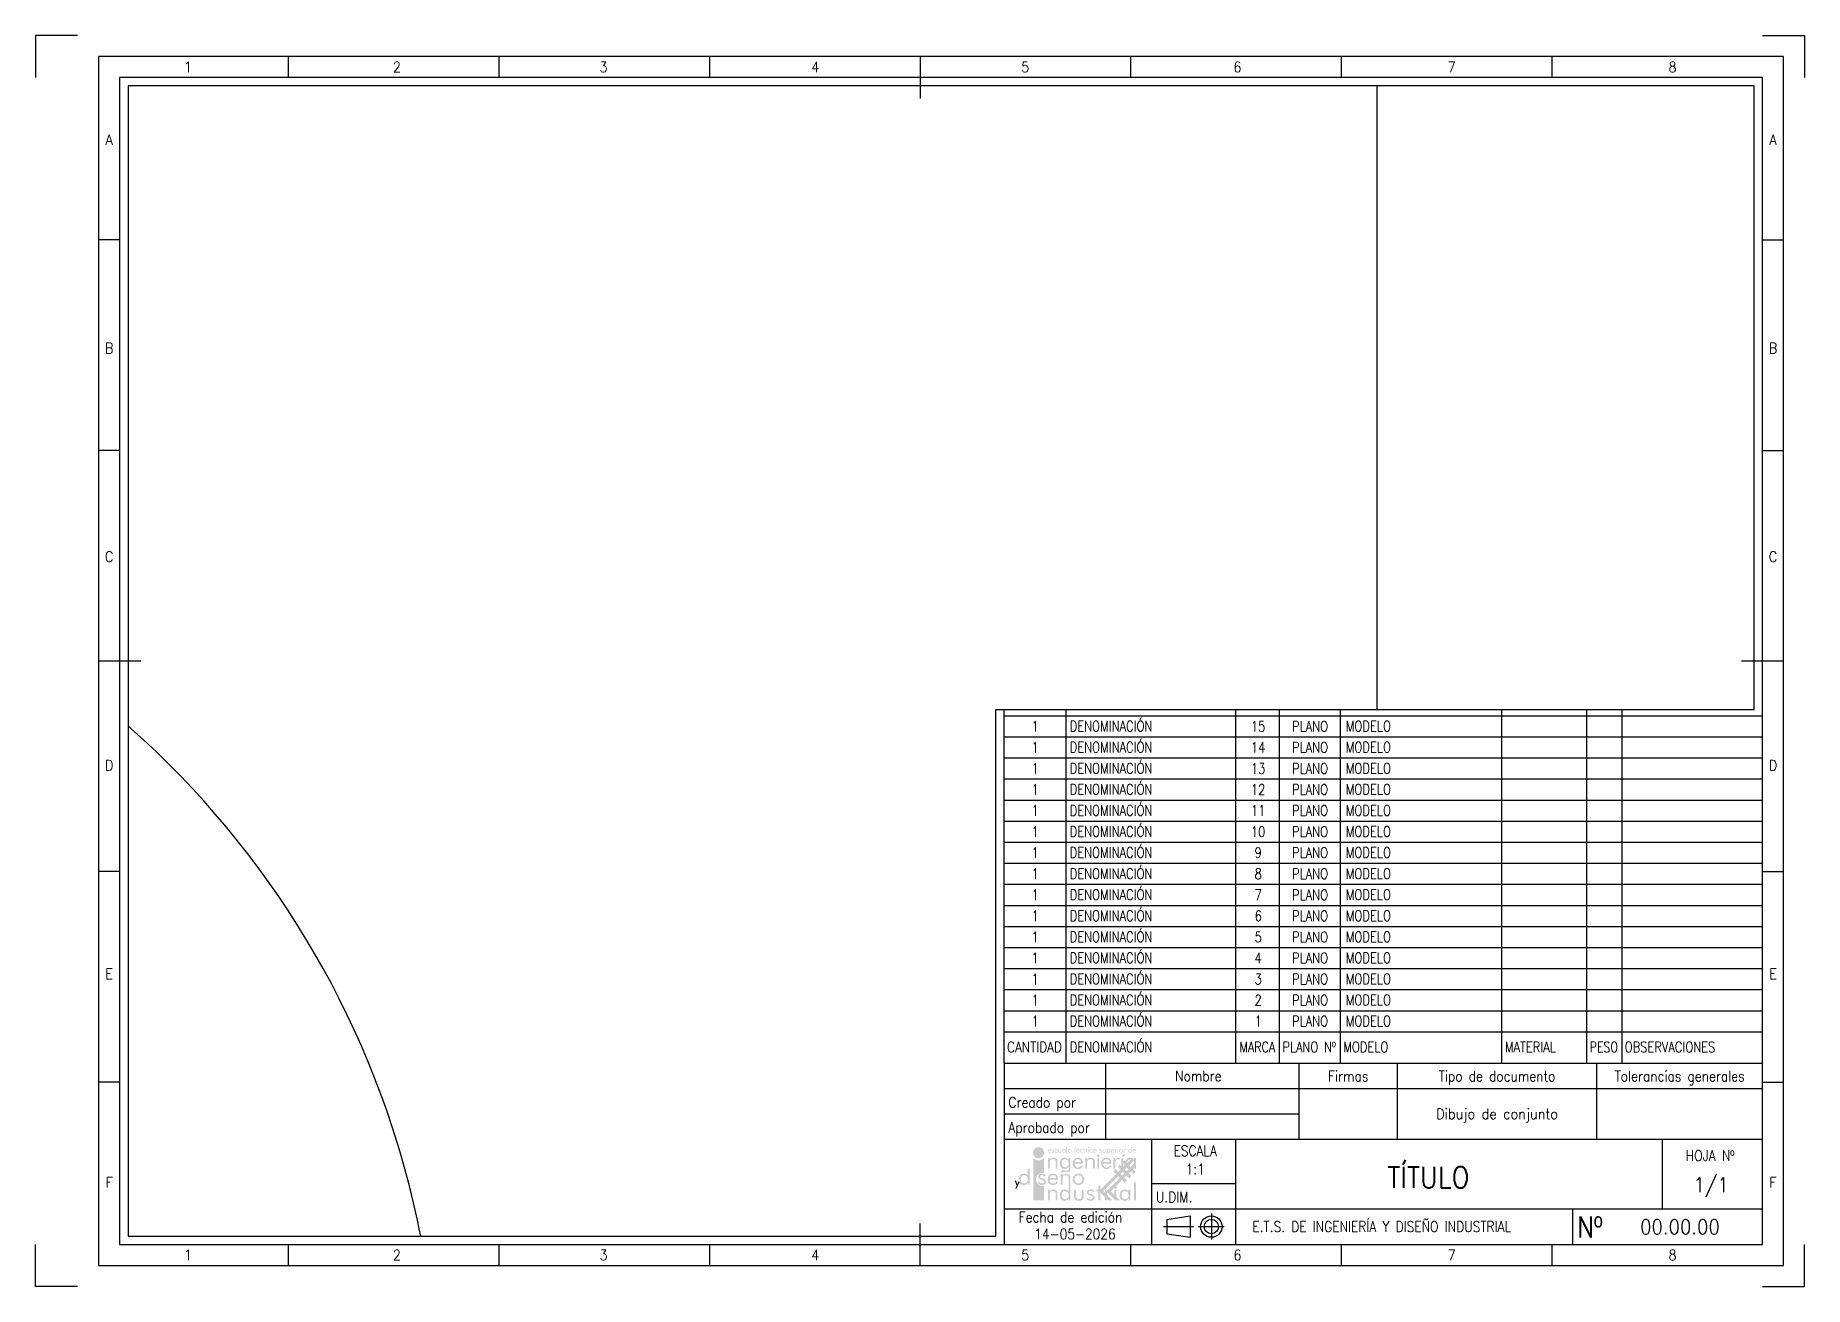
# Paper-space layout 'Lista de piezas A3' of a CAD drawing. Header units: millimetres. Extents: x 0 to 420, y 0 to 297.
# The model-space entities are those that its viewports show. They can reach past a viewport. Long polylines and large blocks are cut down to what shows.
import ezdxf
from ezdxf.enums import TextEntityAlignment as Align

# ---------------------------------------------------------------- set-up
doc = ezdxf.new("R2010")
doc.units = ezdxf.units.MM
doc.header["$LTSCALE"] = 0.4
doc.linetypes.add('CENTRO2', pattern=[28.575, 19.05, -3.175, 3.175, -3.175])
for name, color, linetype in [('01 Cajetín fino 0.18', 5, 'Continuous'), ('01 Cajetín grueso 0.35', 7, 'Continuous'), ('01 Cajetín medio 0.25', 5, 'Continuous'), ('01 Contornos vistos 0.35', 150, 'Continuous'), ('01 Despiece fino 0.18', 5, 'Continuous'), ('01 Despiece grueso 0.35', 7, 'Continuous'), ('01 Marco fino 0.18', 5, 'Continuous'), ('01 Marco grueso 0.35', 7, 'Continuous'), ('Cajetín logo', 7, 'Continuous'), ('Maquina', 82, 'Continuous')]:
    doc.layers.add(name, color=color, linetype=linetype)
doc.layers.add('Marco corte', color=5, linetype='Continuous', plot=False)
doc.layers.add('Ventanas gráficas', color=40, linetype='Continuous', plot=False)
doc.styles.add('UNE00', font='romans.shx', dxfattribs={"width": 0.9})
doc.styles.add('UNE25', font='romans.shx', dxfattribs={"width": 0.9, "height": 2.5})
doc.styles.add('UNE35', font='romans.shx', dxfattribs={"width": 0.9, "height": 3.5})
doc.styles.add('UNE50', font='romans.shx', dxfattribs={"width": 0.9, "height": 5})

psp = doc.layouts.new('Lista de piezas A3')

# ---------------------------------------------------------------- texts
at = {"layer": '01 Cajetín fino 0.18', "style": 'UNE25', "width": 0.85}
for s, p in [('Nombre', (276.07, 50)), ('Firmas', (311.66, 50)), ('Tipo de documento', (347, 49.58)), ('Tolerancias generales', (390.33, 49.58))]:
    psp.add_text(s, height=2.5, dxfattribs=at).set_placement(p, align=Align.MIDDLE)
for s, p in [('Creado por', (231, 42.5)), ('Aprobado por', (231, 36.5)), ('U.DIM.', (266, 20)), ('Fecha de edición', (233.43, 15.23)), ('E.T.S. DE INGENIERÍA Y DISEÑO INDUSTRIAL', (288.92, 13))]:
    psp.add_text(s, height=2.5, dxfattribs=at).set_placement(p)
for s, p in [('ESCALA', (275.33, 30.97)), ('HOJA Nº', (397.57, 29.85)), ('1:1', (275.33, 26.64)), ('14-05-2026', (246.79, 11.23))]:
    psp.add_text(s, height=2.5, dxfattribs=at).set_placement(p, align=Align.CENTER)
at = {"layer": '01 Cajetín grueso 0.35', "style": 'UNE50', "width": 0.9}
psp.add_text('TÍTULO', height=5, dxfattribs=at).set_placement((330.7, 26.75), align=Align.MIDDLE)
at = {"layer": '01 Cajetín grueso 0.35', "style": 'UNE50', "width": 0.85}
psp.add_text('Nº', height=5, dxfattribs=at).set_placement((365.99, 11.66))
at = {"layer": '01 Cajetín medio 0.25', "style": 'UNE35', "width": 0.9}
psp.add_text('1/1', height=3.5, dxfattribs=at).set_placement((397.8, 22.43), align=Align.CENTER)
psp.add_text('00.00.00', height=3.5, dxfattribs=at).set_placement((390.41, 14.18), align=Align.MIDDLE)
at = {"layer": '01 Despiece fino 0.18', "style": 'UNE00', "width": 0.8}
for s, p in [('DENOMINACIÓN', (245.55, 131.78)), ('MODELO', (311.08, 131.78)), ('DENOMINACIÓN', (245.55, 126.78)), ('MODELO', (311.08, 126.78)), ('DENOMINACIÓN', (245.55, 121.78)), ('MODELO', (311.08, 121.78)), ('DENOMINACIÓN', (245.55, 116.78)), ('MODELO', (311.08, 116.78)), ('DENOMINACIÓN', (245.55, 111.78)), ('MODELO', (311.08, 111.78)), ('DENOMINACIÓN', (245.55, 106.78)), ('MODELO', (311.08, 106.78)), ('DENOMINACIÓN', (245.55, 101.78)), ('MODELO', (311.08, 101.78)), ('DENOMINACIÓN', (245.55, 96.78)), ('MODELO', (311.08, 96.78)), ('DENOMINACIÓN', (245.55, 91.78)), ('MODELO', (311.08, 91.78)), ('DENOMINACIÓN', (245.55, 86.78)), ('MODELO', (311.08, 86.78)), ('DENOMINACIÓN', (245.55, 81.78)), ('MODELO', (311.08, 81.78)), ('DENOMINACIÓN', (245.55, 76.78)), ('MODELO', (311.08, 76.78)), ('DENOMINACIÓN', (245.55, 71.78)), ('MODELO', (311.08, 71.78)), ('DENOMINACIÓN', (245.55, 66.78)), ('MODELO', (311.08, 66.78)), ('DENOMINACIÓN', (245.55, 61.78)), ('MODELO', (311.08, 61.78)), ('DENOMINACIÓN', (245.55, 55.63)), ('MODELO', (310.47, 55.63)), ('MATERIAL', (348.86, 55.63)), ('OBSERVACIONES', (377.28, 55.63))]:
    psp.add_text(s, height=2.5, dxfattribs=at).set_placement(p)
for s, p in [('1', (237.36, 133)), ('15', (290.28, 133)), ('PLANO', (302.59, 133)), ('1', (237.36, 128)), ('14', (290.28, 128)), ('PLANO', (302.59, 128)), ('1', (237.36, 123)), ('13', (290.28, 123)), ('PLANO', (302.59, 123)), ('1', (237.36, 118)), ('12', (290.28, 118)), ('PLANO', (302.59, 118)), ('1', (237.36, 113)), ('11', (290.28, 113)), ('PLANO', (302.59, 113)), ('1', (237.36, 108)), ('10', (290.28, 108)), ('PLANO', (302.59, 108)), ('1', (237.36, 103)), ('9', (290.28, 103)), ('PLANO', (302.59, 103)), ('1', (237.36, 98)), ('8', (290.28, 98)), ('PLANO', (302.59, 98)), ('1', (237.36, 93)), ('7', (290.28, 93)), ('PLANO', (302.59, 93)), ('1', (237.36, 88)), ('6', (290.28, 88)), ('PLANO', (302.59, 88)), ('1', (237.36, 83)), ('5', (290.28, 83)), ('PLANO', (302.59, 83)), ('1', (237.36, 78)), ('4', (290.28, 78)), ('PLANO', (302.59, 78)), ('1', (237.36, 73)), ('3', (290.28, 73)), ('PLANO', (302.59, 73)), ('1', (237.36, 68)), ('2', (290.28, 68)), ('PLANO', (302.59, 68)), ('1', (237.36, 63)), ('1', (290.28, 63)), ('PLANO', (302.59, 63))]:
    psp.add_text(s, height=2.5, dxfattribs=at).set_placement(p, align=Align.MIDDLE)
at = {"layer": '01 Despiece fino 0.18', "style": 'UNE00'}
for s, width, p, p2 in [('CANTIDAD', 0.769384, (230.67, 55.63), (243.68, 55.63)), ('MARCA', 0.706218, (285.85, 55.63), (294.34, 55.63)), ('PLANO Nº', 0.698283, (296.07, 55.63), (308.71, 55.63)), ('PESO', 0.708104, (369.01, 55.63), (375.67, 55.63))]:
    psp.add_text(s, height=2.5, dxfattribs=dict(at, width=width)).set_placement(p, p2, align=Align.FIT)
at = {"layer": '01 Marco fino 0.18', "style": 'UNE25', "width": 0.9}
for s, p in [('1', (36.25, 289.5)), ('2', (85.81, 289.5)), ('3', (134.88, 289.5)), ('4', (185.14, 289.5)), ('5', (234.98, 289.5)), ('6', (285.36, 289.5)), ('7', (336.23, 289.5)), ('8', (388.65, 289.5)), ('A', (17.5, 272.25)), ('A', (412.5, 272.25)), ('B', (17.5, 222.75)), ('B', (412.5, 222.75)), ('C', (17.5, 173.25)), ('C', (412.5, 173.25)), ('D', (17.5, 123.75)), ('D', (412.5, 123.75)), ('E', (17.5, 74.25)), ('E', (412.5, 74.25)), ('F', (17.5, 24.75)), ('F', (412.5, 24.75)), ('1', (36.25, 7.5)), ('2', (85.81, 7.5)), ('3', (134.88, 7.5)), ('4', (185.14, 7.5)), ('5', (234.98, 7.5)), ('6', (285.36, 7.5)), ('7', (336.23, 7.5)), ('8', (388.65, 7.5))]:
    psp.add_text(s, height=2.5, dxfattribs=at).set_placement(p, align=Align.MIDDLE)

msp = doc.modelspace()

# ---------------------------------------------------------------- blocks, each defined once
blk = doc.blocks.new('*U2', base_point=(361.49, 251.32))
at = {"linetype": 'Continuous'}
h = blk.add_hatch(color=240, dxfattribs=at)
h.dxf.hatch_style = 1
h.paths.add_polyline_path([(339.66, 262.25), (339.72, 262.51), (339.72, 262.65), (339.72, 262.78), (339.66, 263.04), (339.56, 263.28), (339.42, 263.48), (339.24, 263.66), (339.03, 263.81), (338.8, 263.91), (338.54, 263.96), (338.4, 263.96), (338.27, 263.96), (338.01, 263.91), (337.78, 263.81), (337.57, 263.66), (337.39, 263.48), (337.24, 263.28), (337.14, 263.04), (337.09, 262.78), (337.09, 262.65), (337.09, 262.51), (337.14, 262.25), (337.24, 262.02), (337.39, 261.81), (337.57, 261.63), (337.78, 261.49), (338.01, 261.39), (338.27, 261.33), (338.4, 261.33), (338.54, 261.33), (338.8, 261.39), (339.03, 261.49), (339.24, 261.63), (339.42, 261.81), (339.56, 262.02)])
h.paths.add_polyline_path([(339.67, 261.38), (339.61, 261.33), (339.48, 261.22), (339.33, 261.12), (339.18, 261.04), (339.02, 260.97), (338.85, 260.92), (338.68, 260.88), (338.49, 260.86), (338.4, 260.86), (338.31, 260.86), (338.13, 260.88), (337.96, 260.92), (337.79, 260.97), (337.63, 261.04), (337.47, 261.12), (337.33, 261.22), (337.2, 261.33), (337.14, 261.39), (337.14, 251.33), (339.67, 251.33), (339.67, 254.82), (339.29, 254.82), (339.21, 254.82), (339.06, 254.83), (338.84, 254.88), (338.57, 254.99), (338.33, 255.16), (338.12, 255.36), (337.96, 255.6), (337.85, 255.87), (337.8, 256.09), (337.78, 256.24), (337.78, 256.32), (337.78, 256.4), (337.8, 256.55), (337.85, 256.77), (337.96, 257.04), (338.12, 257.28), (338.33, 257.48), (338.57, 257.64), (338.84, 257.76), (339.06, 257.81), (339.21, 257.82), (339.29, 257.82), (339.67, 257.82)])
h = blk.add_hatch(color=253, dxfattribs=at)
h.dxf.hatch_style = 1
h.paths.add_polyline_path([(357.34, 263.91), (357.33, 263.95), (357.31, 263.96), (357.29, 263.98), (357.26, 263.99), (357.24, 263.99), (357.22, 263.99), (357.18, 263.98), (357.16, 263.97), (357.15, 263.95), (357.14, 263.91), (357.13, 263.89), (357.14, 263.87), (357.15, 263.83), (357.16, 263.82), (357.18, 263.8), (357.22, 263.79), (357.24, 263.79), (357.26, 263.79), (357.3, 263.8), (357.31, 263.82), (357.33, 263.83), (357.34, 263.87), (357.34, 263.89)])
h.paths.add_polyline_path([(341.37, 263.18), (341.34, 263.3), (341.3, 263.37), (341.27, 263.4), (341.24, 263.43), (341.18, 263.47), (341.1, 263.5), (341.02, 263.52), (340.97, 263.52), (340.93, 263.52), (340.85, 263.5), (340.77, 263.47), (340.7, 263.43), (340.68, 263.4), (340.65, 263.36), (340.6, 263.29), (340.57, 263.21), (340.56, 263.12), (340.56, 263.07), (340.56, 263.02), (340.57, 262.93), (340.6, 262.85), (340.65, 262.78), (340.68, 262.74), (340.71, 262.71), (340.78, 262.67), (340.85, 262.64), (340.94, 262.62), (340.98, 262.62), (341.05, 262.62), (341.16, 262.65), (341.21, 262.68), (341.26, 262.71), (341.34, 262.79), (341.37, 262.85), (341.26, 262.92), (341.24, 262.88), (341.18, 262.81), (341.14, 262.78), (341.11, 262.76), (341.03, 262.74), (340.99, 262.74), (340.93, 262.74), (340.83, 262.78), (340.79, 262.82), (340.76, 262.86), (340.72, 262.97), (340.71, 263.04), (340.71, 263.05), (341.38, 263.05), (341.38, 263.08)])
h.paths.add_polyline_path([(341.22, 263.17), (340.71, 263.17), (340.72, 263.21), (340.76, 263.3), (340.8, 263.33), (340.83, 263.36), (340.92, 263.39), (340.97, 263.4), (341.03, 263.39), (341.11, 263.36), (341.15, 263.33), (341.18, 263.3), (341.22, 263.22)], flags=16)
h.paths.add_polyline_path([(341.73, 263.17), (341.67, 263.22), (341.64, 263.26), (341.64, 263.28), (341.64, 263.3), (341.66, 263.35), (341.68, 263.36), (341.7, 263.38), (341.75, 263.4), (341.79, 263.4), (341.82, 263.4), (341.88, 263.38), (341.9, 263.37), (341.92, 263.35), (341.96, 263.31), (341.98, 263.28), (342.09, 263.35), (342.07, 263.39), (342.02, 263.45), (341.98, 263.47), (341.94, 263.49), (341.85, 263.52), (341.79, 263.52), (341.73, 263.52), (341.62, 263.48), (341.58, 263.45), (341.54, 263.41), (341.5, 263.32), (341.5, 263.27), (341.5, 263.23), (341.54, 263.16), (341.62, 263.09), (341.73, 263.03), (341.8, 263), (341.83, 263), (341.89, 262.97), (341.93, 262.94), (341.94, 262.93), (341.96, 262.89), (341.96, 262.87), (341.96, 262.84), (341.94, 262.8), (341.92, 262.78), (341.89, 262.76), (341.84, 262.74), (341.8, 262.74), (341.77, 262.74), (341.7, 262.76), (341.68, 262.78), (341.65, 262.8), (341.61, 262.84), (341.59, 262.88), (341.47, 262.79), (341.49, 262.75), (341.56, 262.68), (341.6, 262.66), (341.64, 262.64), (341.74, 262.62), (341.8, 262.62), (341.86, 262.62), (341.97, 262.66), (342.02, 262.69), (342.06, 262.73), (342.1, 262.82), (342.1, 262.88), (342.1, 262.93), (342.07, 263), (342.05, 263.03), (342.02, 263.06), (341.92, 263.11), (341.86, 263.13), (341.84, 263.14), (341.81, 263.15)])
h.paths.add_polyline_path([(342.37, 263.13), (342.41, 263.25), (342.45, 263.29), (342.49, 263.33), (342.61, 263.38), (342.67, 263.38), (342.73, 263.38), (342.79, 263.36), (342.85, 263.34), (342.91, 263.31), (342.91, 263.46), (342.85, 263.49), (342.78, 263.5), (342.71, 263.52), (342.65, 263.52), (342.6, 263.52), (342.51, 263.5), (342.43, 263.47), (342.36, 263.42), (342.33, 263.39), (342.3, 263.36), (342.26, 263.29), (342.23, 263.2), (342.21, 263.11), (342.21, 263.06), (342.21, 263.01), (342.23, 262.92), (342.26, 262.84), (342.3, 262.77), (342.33, 262.74), (342.36, 262.71), (342.43, 262.67), (342.51, 262.63), (342.59, 262.62), (342.64, 262.62), (342.72, 262.62), (342.79, 262.63), (342.86, 262.66), (342.92, 262.68), (342.92, 262.85), (342.85, 262.81), (342.79, 262.78), (342.73, 262.76), (342.66, 262.76), (342.6, 262.76), (342.49, 262.8), (342.45, 262.84), (342.41, 262.89), (342.37, 263), (342.36, 263.06)])
h.paths.add_polyline_path([(343.22, 263.49), (343.06, 263.49), (343.06, 263), (343.07, 262.91), (343.1, 262.8), (343.14, 262.74), (343.16, 262.71), (343.19, 262.69), (343.25, 262.66), (343.36, 262.62), (343.44, 262.62), (343.54, 262.62), (343.65, 262.66), (343.71, 262.69), (343.73, 262.71), (343.75, 262.74), (343.79, 262.8), (343.82, 262.91), (343.83, 263), (343.83, 263.49), (343.68, 263.49), (343.68, 263.08), (343.68, 262.99), (343.65, 262.86), (343.63, 262.82), (343.6, 262.79), (343.51, 262.76), (343.45, 262.75), (343.39, 262.76), (343.3, 262.79), (343.27, 262.82), (343.24, 262.87), (343.22, 262.99), (343.22, 263.08)])
h.paths.add_polyline_path([(344.81, 263.08), (344.81, 263.18), (344.77, 263.3), (344.73, 263.37), (344.7, 263.4), (344.68, 263.43), (344.61, 263.47), (344.54, 263.5), (344.46, 263.52), (344.41, 263.52), (344.36, 263.52), (344.28, 263.5), (344.21, 263.47), (344.14, 263.43), (344.11, 263.4), (344.08, 263.36), (344.04, 263.29), (344.01, 263.21), (343.99, 263.12), (343.99, 263.07), (343.99, 263.02), (344.01, 262.93), (344.04, 262.85), (344.08, 262.78), (344.11, 262.74), (344.14, 262.71), (344.21, 262.67), (344.29, 262.64), (344.37, 262.62), (344.42, 262.62), (344.48, 262.62), (344.6, 262.65), (344.64, 262.68), (344.69, 262.71), (344.77, 262.79), (344.81, 262.85), (344.7, 262.92), (344.67, 262.88), (344.61, 262.81), (344.58, 262.78), (344.54, 262.76), (344.47, 262.74), (344.43, 262.74), (344.37, 262.74), (344.27, 262.78), (344.23, 262.82), (344.19, 262.86), (344.15, 262.97), (344.15, 263.04), (344.15, 263.05), (344.81, 263.05)])
h.paths.add_polyline_path([(344.15, 263.17), (344.16, 263.21), (344.2, 263.3), (344.23, 263.33), (344.27, 263.36), (344.36, 263.39), (344.4, 263.4), (344.46, 263.39), (344.55, 263.36), (344.59, 263.33), (344.62, 263.3), (344.65, 263.22), (344.66, 263.17)], flags=16)
h.paths.add_polyline_path([(345.14, 264.07), (345, 264.07), (345, 262.65), (345.14, 262.65)])
h.paths.add_polyline_path([(346.18, 263.49), (346.04, 263.49), (346.04, 263.33), (346.02, 263.38), (345.95, 263.45), (345.92, 263.47), (345.88, 263.49), (345.79, 263.52), (345.73, 263.52), (345.69, 263.52), (345.61, 263.5), (345.54, 263.47), (345.48, 263.43), (345.45, 263.4), (345.42, 263.36), (345.38, 263.29), (345.35, 263.17), (345.34, 263.07), (345.35, 262.97), (345.38, 262.84), (345.42, 262.77), (345.45, 262.74), (345.48, 262.71), (345.54, 262.67), (345.62, 262.63), (345.7, 262.62), (345.74, 262.62), (345.79, 262.62), (345.88, 262.64), (345.92, 262.67), (345.95, 262.69), (346.02, 262.76), (346.05, 262.81), (346.05, 262.65), (346.18, 262.65)])
h.paths.add_polyline_path([(345.5, 263), (345.49, 263.07), (345.5, 263.14), (345.53, 263.25), (345.56, 263.3), (345.6, 263.33), (345.7, 263.37), (345.77, 263.38), (345.82, 263.37), (345.93, 263.33), (345.97, 263.29), (346, 263.24), (346.04, 263.13), (346.05, 263.06), (346.04, 262.99), (346.01, 262.88), (345.97, 262.84), (345.93, 262.8), (345.83, 262.76), (345.77, 262.76), (345.71, 262.76), (345.6, 262.81), (345.56, 262.84), (345.53, 262.89)], flags=16)
h.paths.add_polyline_path([(347.11, 263.37), (347.27, 263.37), (347.27, 263.49), (347.11, 263.49), (347.11, 263.83), (346.97, 263.83), (346.97, 263.49), (346.81, 263.49), (346.81, 263.37), (346.97, 263.37), (346.97, 262.65), (347.11, 262.65)])
h.paths.add_polyline_path([(347.48, 262.97), (347.48, 263.04), (347.48, 263.05), (348.14, 263.05), (348.14, 263.08), (348.13, 263.18), (348.1, 263.3), (348.05, 263.37), (348.03, 263.4), (348, 263.43), (347.94, 263.47), (347.86, 263.5), (347.78, 263.52), (347.74, 263.52), (347.69, 263.52), (347.61, 263.5), (347.53, 263.47), (347.47, 263.43), (347.44, 263.4), (347.41, 263.36), (347.36, 263.29), (347.33, 263.21), (347.32, 263.12), (347.32, 263.07), (347.32, 263.02), (347.34, 262.93), (347.36, 262.85), (347.41, 262.78), (347.44, 262.74), (347.47, 262.71), (347.53, 262.67), (347.61, 262.64), (347.7, 262.62), (347.75, 262.62), (347.81, 262.62), (347.92, 262.65), (347.97, 262.68), (348.02, 262.71), (348.1, 262.79), (348.13, 262.85), (348.02, 262.92), (348, 262.88), (347.94, 262.81), (347.9, 262.78), (347.87, 262.76), (347.79, 262.74), (347.75, 262.74), (347.69, 262.74), (347.59, 262.78), (347.55, 262.82), (347.52, 262.86)])
h.paths.add_polyline_path([(347.48, 263.17), (347.48, 263.21), (347.52, 263.3), (347.56, 263.33), (347.59, 263.36), (347.68, 263.39), (347.73, 263.4), (347.78, 263.39), (347.88, 263.36), (347.91, 263.33), (347.94, 263.3), (347.98, 263.22), (347.98, 263.17)], flags=16)
h.paths.add_polyline_path([(347.96, 263.94), (347.78, 263.94), (347.6, 263.62), (347.7, 263.62)])
h.paths.add_polyline_path([(348.48, 263.29), (348.53, 263.33), (348.64, 263.38), (348.71, 263.38), (348.77, 263.38), (348.83, 263.36), (348.89, 263.34), (348.94, 263.31), (348.94, 263.46), (348.88, 263.49), (348.81, 263.5), (348.75, 263.52), (348.68, 263.52), (348.63, 263.52), (348.55, 263.5), (348.47, 263.47), (348.4, 263.42), (348.37, 263.39), (348.34, 263.36), (348.29, 263.29), (348.26, 263.2), (348.25, 263.11), (348.25, 263.06), (348.25, 263.01), (348.26, 262.92), (348.29, 262.84), (348.33, 262.77), (348.36, 262.74), (348.4, 262.71), (348.46, 262.67), (348.54, 262.63), (348.63, 262.62), (348.67, 262.62), (348.76, 262.62), (348.83, 262.63), (348.9, 262.66), (348.95, 262.68), (348.95, 262.85), (348.89, 262.81), (348.82, 262.78), (348.76, 262.76), (348.7, 262.76), (348.64, 262.76), (348.53, 262.8), (348.48, 262.84), (348.44, 262.89), (348.4, 263), (348.4, 263.06), (348.4, 263.13), (348.44, 263.25)])
h.paths.add_polyline_path([(349.31, 263.31), (349.34, 263.34), (349.4, 263.37), (349.45, 263.39), (349.51, 263.4), (349.57, 263.39), (349.65, 263.36), (349.68, 263.33), (349.7, 263.3), (349.73, 263.2), (349.73, 263.15), (349.73, 262.65), (349.87, 262.65), (349.87, 263.22), (349.87, 263.29), (349.83, 263.4), (349.79, 263.44), (349.75, 263.47), (349.63, 263.51), (349.56, 263.52), (349.51, 263.52), (349.43, 263.5), (349.39, 263.48), (349.35, 263.46), (349.29, 263.4), (349.26, 263.36), (349.26, 263.49), (349.12, 263.49), (349.12, 262.65), (349.26, 262.65), (349.26, 263.08), (349.26, 263.18), (349.27, 263.23), (349.28, 263.27)])
h.paths.add_polyline_path([(350.27, 263.49), (350.13, 263.49), (350.13, 262.65), (350.27, 262.65)])
h.paths.add_polyline_path([(350.3, 263.87), (350.3, 263.89), (350.3, 263.91), (350.29, 263.95), (350.27, 263.96), (350.26, 263.98), (350.22, 263.99), (350.2, 263.99), (350.18, 263.99), (350.14, 263.98), (350.12, 263.97), (350.11, 263.95), (350.1, 263.91), (350.1, 263.89), (350.1, 263.87), (350.11, 263.83), (350.12, 263.82), (350.14, 263.8), (350.18, 263.79), (350.2, 263.79), (350.22, 263.79), (350.26, 263.8), (350.27, 263.82), (350.29, 263.83)])
h.paths.add_polyline_path([(350.71, 263.29), (350.75, 263.33), (350.86, 263.38), (350.93, 263.38), (350.99, 263.38), (351.05, 263.36), (351.11, 263.34), (351.16, 263.31), (351.16, 263.46), (351.1, 263.49), (351.04, 263.5), (350.97, 263.52), (350.9, 263.52), (350.86, 263.52), (350.77, 263.5), (350.69, 263.47), (350.62, 263.42), (350.59, 263.39), (350.56, 263.36), (350.51, 263.29), (350.48, 263.2), (350.47, 263.11), (350.47, 263.06), (350.47, 263.01), (350.48, 262.92), (350.51, 262.84), (350.56, 262.77), (350.59, 262.74), (350.62, 262.71), (350.68, 262.67), (350.76, 262.63), (350.85, 262.62), (350.89, 262.62), (350.98, 262.62), (351.05, 262.63), (351.12, 262.66), (351.18, 262.68), (351.18, 262.85), (351.11, 262.81), (351.05, 262.78), (350.98, 262.76), (350.92, 262.76), (350.86, 262.76), (350.75, 262.8), (350.71, 262.84), (350.67, 262.89), (350.63, 263), (350.62, 263.06), (350.63, 263.13), (350.67, 263.25)])
h.paths.add_polyline_path([(351.89, 263.45), (351.85, 263.47), (351.81, 263.49), (351.72, 263.52), (351.67, 263.52), (351.62, 263.52), (351.54, 263.5), (351.47, 263.47), (351.41, 263.43), (351.38, 263.4), (351.36, 263.36), (351.31, 263.29), (351.28, 263.17), (351.28, 263.07), (351.28, 262.97), (351.32, 262.84), (351.36, 262.77), (351.39, 262.74), (351.41, 262.71), (351.48, 262.67), (351.55, 262.63), (351.63, 262.62), (351.67, 262.62), (351.72, 262.62), (351.81, 262.64), (351.85, 262.67), (351.89, 262.69), (351.95, 262.76), (351.98, 262.81), (351.98, 262.65), (352.12, 262.65), (352.12, 263.49), (351.97, 263.49), (351.97, 263.33), (351.95, 263.38)])
h.paths.add_polyline_path([(351.64, 263.37), (351.7, 263.38), (351.76, 263.37), (351.86, 263.33), (351.9, 263.29), (351.93, 263.24), (351.97, 263.13), (351.98, 263.06), (351.97, 262.99), (351.94, 262.88), (351.91, 262.84), (351.87, 262.8), (351.77, 262.76), (351.7, 262.76), (351.64, 262.76), (351.54, 262.81), (351.5, 262.84), (351.46, 262.89), (351.43, 263), (351.42, 263.07), (351.43, 263.14), (351.46, 263.25), (351.5, 263.3), (351.54, 263.33)], flags=16)
h.paths.add_polyline_path([(353.38, 262.73), (353.42, 262.82), (353.42, 262.88), (353.42, 262.93), (353.39, 263), (353.37, 263.03), (353.34, 263.06), (353.24, 263.11), (353.18, 263.13), (353.16, 263.14), (353.13, 263.15), (353.06, 263.17), (352.99, 263.22), (352.97, 263.26), (352.97, 263.28), (352.97, 263.3), (352.99, 263.35), (353, 263.36), (353.03, 263.38), (353.08, 263.4), (353.11, 263.4), (353.14, 263.4), (353.2, 263.38), (353.22, 263.37), (353.25, 263.35), (353.28, 263.31), (353.3, 263.28), (353.41, 263.35), (353.39, 263.39), (353.34, 263.45), (353.3, 263.47), (353.26, 263.49), (353.17, 263.52), (353.12, 263.52), (353.05, 263.52), (352.95, 263.48), (352.9, 263.45), (352.86, 263.41), (352.83, 263.32), (352.82, 263.27), (352.83, 263.23), (352.86, 263.16), (352.94, 263.09), (353.05, 263.03), (353.12, 263), (353.15, 263), (353.22, 262.97), (353.25, 262.94), (353.26, 262.93), (353.28, 262.89), (353.28, 262.87), (353.28, 262.84), (353.26, 262.8), (353.24, 262.78), (353.22, 262.76), (353.16, 262.74), (353.12, 262.74), (353.09, 262.74), (353.03, 262.76), (353, 262.78), (352.97, 262.8), (352.93, 262.84), (352.91, 262.88), (352.79, 262.79), (352.82, 262.75), (352.88, 262.68), (352.92, 262.66), (352.96, 262.64), (353.06, 262.62), (353.12, 262.62), (353.18, 262.62), (353.29, 262.66), (353.34, 262.69)])
h.paths.add_polyline_path([(354.31, 262.8), (354.34, 262.91), (354.35, 263), (354.35, 263.49), (354.2, 263.49), (354.2, 263.08), (354.2, 262.99), (354.17, 262.86), (354.15, 262.82), (354.12, 262.79), (354.03, 262.76), (353.97, 262.75), (353.91, 262.76), (353.82, 262.79), (353.79, 262.82), (353.76, 262.87), (353.74, 262.99), (353.74, 263.08), (353.74, 263.49), (353.59, 263.49), (353.59, 263), (353.59, 262.91), (353.62, 262.8), (353.66, 262.74), (353.68, 262.71), (353.71, 262.69), (353.77, 262.66), (353.88, 262.62), (353.97, 262.62), (354.05, 262.62), (354.16, 262.66), (354.23, 262.69), (354.25, 262.71), (354.27, 262.74)])
h.paths.add_polyline_path([(354.73, 262.81), (354.75, 262.76), (354.81, 262.69), (354.85, 262.67), (354.89, 262.64), (354.98, 262.62), (355.03, 262.62), (355.08, 262.62), (355.16, 262.63), (355.23, 262.67), (355.29, 262.71), (355.32, 262.74), (355.34, 262.77), (355.39, 262.84), (355.42, 262.97), (355.43, 263.07), (355.42, 263.17), (355.38, 263.29), (355.34, 263.36), (355.32, 263.4), (355.29, 263.43), (355.22, 263.47), (355.15, 263.5), (355.07, 263.52), (355.03, 263.52), (354.98, 263.52), (354.89, 263.49), (354.85, 263.47), (354.81, 263.45), (354.75, 263.37), (354.72, 263.33), (354.72, 263.49), (354.59, 263.49), (354.59, 262.25), (354.73, 262.25)])
h.paths.add_polyline_path([(354.77, 262.89), (354.73, 263), (354.72, 263.07), (354.73, 263.14), (354.77, 263.25), (354.8, 263.3), (354.84, 263.33), (354.94, 263.38), (355, 263.38), (355.07, 263.38), (355.17, 263.33), (355.2, 263.29), (355.24, 263.25), (355.27, 263.13), (355.28, 263.05), (355.27, 262.98), (355.24, 262.88), (355.2, 262.83), (355.17, 262.8), (355.07, 262.76), (355.01, 262.76), (354.94, 262.76), (354.84, 262.81), (354.8, 262.84)], flags=16)
h.paths.add_polyline_path([(356.32, 263.3), (356.28, 263.37), (356.25, 263.4), (356.23, 263.43), (356.16, 263.47), (356.09, 263.5), (356.01, 263.52), (355.96, 263.52), (355.92, 263.52), (355.83, 263.5), (355.76, 263.47), (355.69, 263.43), (355.66, 263.4), (355.63, 263.36), (355.59, 263.29), (355.56, 263.21), (355.55, 263.12), (355.55, 263.07), (355.55, 263.02), (355.56, 262.93), (355.59, 262.85), (355.63, 262.78), (355.66, 262.74), (355.69, 262.71), (355.76, 262.67), (355.84, 262.64), (355.92, 262.62), (355.97, 262.62), (356.03, 262.62), (356.15, 262.65), (356.2, 262.68), (356.24, 262.71), (356.33, 262.79), (356.36, 262.85), (356.25, 262.92), (356.22, 262.88), (356.16, 262.81), (356.13, 262.78), (356.1, 262.76), (356.02, 262.74), (355.98, 262.74), (355.92, 262.74), (355.82, 262.78), (355.78, 262.82), (355.74, 262.86), (355.71, 262.97), (355.7, 263.04), (355.7, 263.05), (356.36, 263.05), (356.36, 263.08), (356.36, 263.18)])
h.paths.add_polyline_path([(355.71, 263.21), (355.75, 263.3), (355.78, 263.33), (355.82, 263.36), (355.9, 263.39), (355.96, 263.4), (356.01, 263.39), (356.1, 263.36), (356.14, 263.33), (356.17, 263.3), (356.2, 263.22), (356.21, 263.17), (355.7, 263.17)], flags=16)
h.paths.add_polyline_path([(356.72, 263.26), (356.74, 263.31), (356.77, 263.34), (356.86, 263.38), (356.91, 263.39), (356.93, 263.39), (356.95, 263.38), (356.98, 263.38), (357, 263.37), (357.05, 263.5), (357.02, 263.51), (357, 263.51), (356.98, 263.52), (356.95, 263.52), (356.9, 263.51), (356.83, 263.49), (356.79, 263.47), (356.76, 263.45), (356.7, 263.37), (356.67, 263.32), (356.67, 263.49), (356.54, 263.49), (356.54, 262.65), (356.68, 262.65), (356.68, 263.06), (356.69, 263.14)])
h.paths.add_polyline_path([(357.31, 263.49), (357.17, 263.49), (357.17, 262.65), (357.31, 262.65)])
h.paths.add_polyline_path([(358.42, 263.07), (358.41, 263.11), (358.4, 263.2), (358.38, 263.24), (358.36, 263.28), (358.32, 263.35), (358.28, 263.39), (358.25, 263.42), (358.18, 263.46), (358.13, 263.48), (358.09, 263.5), (358.01, 263.52), (357.96, 263.52), (357.92, 263.52), (357.83, 263.5), (357.79, 263.48), (357.75, 263.47), (357.67, 263.42), (357.64, 263.39), (357.61, 263.35), (357.56, 263.28), (357.54, 263.24), (357.53, 263.2), (357.51, 263.11), (357.51, 263.07), (357.51, 263.02), (357.53, 262.94), (357.54, 262.9), (357.56, 262.86), (357.61, 262.78), (357.64, 262.75), (357.67, 262.72), (357.75, 262.67), (357.79, 262.65), (357.83, 262.64), (357.92, 262.62), (357.96, 262.62), (358.01, 262.62), (358.09, 262.64), (358.13, 262.65), (358.18, 262.67), (358.25, 262.72), (358.28, 262.75), (358.32, 262.79), (358.36, 262.86), (358.38, 262.9), (358.4, 262.94), (358.41, 263.02)])
h.paths.add_polyline_path([(357.66, 263.07), (357.66, 263.13), (357.71, 263.24), (357.75, 263.29), (357.79, 263.33), (357.9, 263.38), (357.96, 263.38), (358.02, 263.38), (358.13, 263.33), (358.18, 263.29), (358.21, 263.24), (358.26, 263.13), (358.26, 263.07), (358.26, 263), (358.21, 262.89), (358.18, 262.84), (358.13, 262.8), (358.02, 262.76), (357.96, 262.75), (357.9, 262.76), (357.79, 262.8), (357.75, 262.84), (357.71, 262.89), (357.66, 263)], flags=16)
h.paths.add_polyline_path([(358.75, 263.14), (358.77, 263.26), (358.8, 263.31), (358.83, 263.34), (358.92, 263.38), (358.97, 263.39), (358.99, 263.39), (359.01, 263.38), (359.03, 263.38), (359.06, 263.37), (359.11, 263.5), (359.08, 263.51), (359.06, 263.51), (359.03, 263.52), (359.01, 263.52), (358.97, 263.51), (358.88, 263.49), (358.85, 263.47), (358.82, 263.45), (358.76, 263.37), (358.73, 263.32), (358.73, 263.49), (358.6, 263.49), (358.6, 262.65), (358.74, 262.65), (358.74, 263.06)])
h.paths.add_polyline_path([(360.28, 263.45), (360.24, 263.47), (360.2, 263.49), (360.12, 263.52), (360.06, 263.52), (360.02, 263.52), (359.94, 263.5), (359.87, 263.47), (359.8, 263.43), (359.78, 263.4), (359.75, 263.36), (359.71, 263.29), (359.67, 263.17), (359.67, 263.07), (359.67, 262.97), (359.71, 262.84), (359.75, 262.77), (359.78, 262.74), (359.81, 262.71), (359.87, 262.67), (359.94, 262.63), (360.03, 262.62), (360.07, 262.62), (360.12, 262.62), (360.2, 262.64), (360.24, 262.67), (360.28, 262.69), (360.35, 262.76), (360.37, 262.81), (360.37, 262.65), (360.51, 262.65), (360.51, 264.07), (360.37, 264.07), (360.37, 263.33), (360.34, 263.38)])
h.paths.add_polyline_path([(359.93, 263.33), (360.03, 263.37), (360.09, 263.38), (360.15, 263.37), (360.25, 263.33), (360.29, 263.29), (360.33, 263.25), (360.37, 263.13), (360.37, 263.07), (360.37, 263), (360.33, 262.88), (360.3, 262.84), (360.26, 262.8), (360.16, 262.76), (360.09, 262.76), (360.03, 262.76), (359.93, 262.81), (359.89, 262.84), (359.86, 262.89), (359.82, 263.01), (359.82, 263.08), (359.82, 263.15), (359.86, 263.26), (359.89, 263.3)], flags=16)
h.paths.add_polyline_path([(361.47, 263.3), (361.43, 263.37), (361.4, 263.4), (361.37, 263.43), (361.31, 263.47), (361.24, 263.5), (361.15, 263.52), (361.11, 263.52), (361.06, 263.52), (360.98, 263.5), (360.91, 263.47), (360.84, 263.43), (360.81, 263.4), (360.78, 263.36), (360.74, 263.29), (360.71, 263.21), (360.69, 263.12), (360.69, 263.07), (360.69, 263.02), (360.71, 262.93), (360.74, 262.85), (360.78, 262.78), (360.81, 262.74), (360.84, 262.71), (360.91, 262.67), (360.98, 262.64), (361.07, 262.62), (361.12, 262.62), (361.18, 262.62), (361.29, 262.65), (361.34, 262.68), (361.39, 262.71), (361.47, 262.79), (361.5, 262.85), (361.4, 262.92), (361.37, 262.88), (361.31, 262.81), (361.28, 262.78), (361.24, 262.76), (361.17, 262.74), (361.12, 262.74), (361.07, 262.74), (360.96, 262.78), (360.93, 262.82), (360.89, 262.86), (360.85, 262.97), (360.85, 263.04), (360.85, 263.05), (361.51, 263.05), (361.51, 263.08), (361.51, 263.18)])
h.paths.add_polyline_path([(360.86, 263.21), (360.9, 263.3), (360.93, 263.33), (360.96, 263.36), (361.05, 263.39), (361.1, 263.4), (361.16, 263.39), (361.25, 263.36), (361.28, 263.33), (361.32, 263.3), (361.35, 263.22), (361.36, 263.17), (360.85, 263.17)], flags=16)
h = blk.add_hatch(color=7, dxfattribs=at)
h.dxf.hatch_style = 1
h.paths.add_polyline_path([(354.55, 253.54), (354.52, 253.5), (354.55, 253.46)], flags=17)
h.paths.add_polyline_path([(356.73, 260.78), (356.77, 260.84), (356.81, 260.9), (356.92, 260.99), (357.04, 261.05), (357.19, 261.09), (357.28, 261.09), (357.34, 261.09), (357.41, 261.08), (357.47, 261.06), (357.55, 261.04), (357.69, 261.43), (357.62, 261.45), (357.55, 261.46), (357.47, 261.47), (357.4, 261.48), (357.33, 261.47), (357.2, 261.46), (357.08, 261.42), (356.97, 261.37), (356.92, 261.34), (356.87, 261.3), (356.78, 261.2), (356.64, 261.02), (356.55, 260.87), (356.55, 261.39), (356.17, 261.39), (356.17, 258.88), (356.6, 258.88), (356.6, 260.1), (356.6, 260.22), (356.62, 260.44), (356.66, 260.62)])
h.paths.add_polyline_path([(355.45, 261.04), (355.37, 261.13), (355.29, 261.22), (355.1, 261.35), (354.88, 261.44), (354.63, 261.48), (354.49, 261.49), (354.35, 261.48), (354.1, 261.43), (353.88, 261.34), (353.68, 261.2), (353.59, 261.11), (353.5, 261.01), (353.37, 260.8), (353.28, 260.56), (353.24, 260.29), (353.24, 260.14), (353.24, 259.99), (353.28, 259.71), (353.37, 259.46), (353.5, 259.25), (353.59, 259.15), (353.68, 259.06), (353.89, 258.91), (354.12, 258.82), (354.38, 258.77), (354.52, 258.77), (354.61, 258.77), (354.8, 258.79), (354.97, 258.84), (355.12, 258.9), (355.2, 258.94), (355.27, 258.99), (355.41, 259.09), (355.53, 259.22), (355.63, 259.37), (355.68, 259.45), (355.36, 259.67), (355.28, 259.54), (355.14, 259.39), (355.05, 259.3), (355, 259.27), (354.94, 259.23), (354.84, 259.18), (354.72, 259.15), (354.6, 259.13), (354.54, 259.13), (354.45, 259.13), (354.28, 259.16), (354.13, 259.22), (354, 259.32), (353.94, 259.38), (353.88, 259.44), (353.8, 259.58), (353.74, 259.75), (353.71, 259.93), (353.71, 260.03), (353.71, 260.07), (355.7, 260.07), (355.7, 260.15), (355.7, 260.31), (355.66, 260.58), (355.58, 260.83)])
h.paths.add_polyline_path([(355.14, 260.77), (355.2, 260.65), (355.23, 260.5), (355.24, 260.42), (353.71, 260.42), (353.72, 260.49), (353.76, 260.64), (353.82, 260.76), (353.9, 260.87), (353.95, 260.92), (354, 260.97), (354.12, 261.04), (354.25, 261.09), (354.4, 261.11), (354.47, 261.11), (354.55, 261.11), (354.71, 261.09), (354.85, 261.04), (354.96, 260.97), (355.02, 260.93), (355.07, 260.88)], flags=16)
h.paths.add_polyline_path([(352.73, 261.39), (352.3, 261.39), (352.3, 258.88), (352.73, 258.88)])
h.paths.add_polyline_path([(352.82, 261.83), (352.83, 261.89), (352.82, 261.95), (352.77, 262.07), (352.73, 262.11), (352.69, 262.16), (352.58, 262.2), (352.51, 262.21), (352.45, 262.2), (352.33, 262.16), (352.29, 262.12), (352.24, 262.07), (352.2, 261.96), (352.19, 261.89), (352.2, 261.83), (352.24, 261.72), (352.29, 261.67), (352.33, 261.63), (352.45, 261.58), (352.51, 261.58), (352.58, 261.58), (352.69, 261.63), (352.73, 261.67), (352.77, 261.72)])
h.paths.add_polyline_path([(359.02, 262.21), (358.5, 262.21), (358.13, 261.58), (358.42, 261.58)])
h.paths.add_polyline_path([(351.75, 260.69), (351.72, 260.88), (351.66, 261.04), (351.57, 261.18), (351.51, 261.24), (351.44, 261.3), (351.29, 261.39), (351.12, 261.45), (350.92, 261.48), (350.81, 261.48), (350.74, 261.48), (350.6, 261.47), (350.47, 261.43), (350.34, 261.39), (350.28, 261.36), (350.23, 261.33), (350.12, 261.26), (350.02, 261.17), (349.93, 261.06), (349.89, 261), (349.89, 261.39), (349.47, 261.39), (349.47, 258.88), (349.9, 258.88), (349.9, 260.18), (349.9, 260.33), (349.92, 260.54), (349.93, 260.61), (349.95, 260.68), (350.01, 260.79), (350.05, 260.84), (350.1, 260.9), (350.23, 261), (350.31, 261.04), (350.39, 261.07), (350.57, 261.11), (350.66, 261.11), (350.74, 261.11), (350.89, 261.09), (351.01, 261.04), (351.11, 260.97), (351.15, 260.92), (351.19, 260.87), (351.26, 260.76), (351.29, 260.62), (351.31, 260.45), (351.32, 260.36), (351.32, 258.88), (351.76, 258.88), (351.76, 260.59)])
h.paths.add_polyline_path([(348.68, 261.04), (348.6, 261.13), (348.52, 261.22), (348.33, 261.35), (348.11, 261.44), (347.86, 261.48), (347.72, 261.49), (347.58, 261.48), (347.33, 261.43), (347.11, 261.34), (346.91, 261.2), (346.82, 261.11), (346.73, 261.01), (346.6, 260.8), (346.51, 260.56), (346.47, 260.29), (346.46, 260.14), (346.47, 259.99), (346.51, 259.71), (346.6, 259.46), (346.73, 259.25), (346.82, 259.15), (346.91, 259.06), (347.11, 258.91), (347.35, 258.82), (347.61, 258.77), (347.75, 258.77), (347.84, 258.77), (348.02, 258.79), (348.19, 258.84), (348.35, 258.9), (348.43, 258.94), (348.5, 258.99), (348.64, 259.09), (348.76, 259.22), (348.86, 259.37), (348.91, 259.45), (348.58, 259.67), (348.51, 259.54), (348.37, 259.39), (348.28, 259.3), (348.23, 259.27), (348.17, 259.23), (348.07, 259.18), (347.95, 259.15), (347.83, 259.13), (347.77, 259.13), (347.68, 259.13), (347.51, 259.16), (347.36, 259.22), (347.23, 259.32), (347.17, 259.38), (347.11, 259.44), (347.03, 259.58), (346.97, 259.75), (346.94, 259.93), (346.94, 260.03), (346.94, 260.07), (348.93, 260.07), (348.93, 260.15), (348.93, 260.31), (348.89, 260.58), (348.8, 260.83)])
h.paths.add_polyline_path([(348.37, 260.77), (348.43, 260.65), (348.46, 260.5), (348.47, 260.42), (346.94, 260.42), (346.95, 260.49), (346.98, 260.64), (347.05, 260.76), (347.13, 260.87), (347.18, 260.92), (347.23, 260.97), (347.35, 261.04), (347.48, 261.09), (347.62, 261.11), (347.7, 261.11), (347.78, 261.11), (347.94, 261.09), (348.08, 261.04), (348.19, 260.97), (348.25, 260.93), (348.29, 260.88)], flags=16)
h.paths.add_polyline_path([(345.94, 261.39), (345.52, 261.39), (345.52, 260.92), (345.48, 260.99), (345.4, 261.11), (345.3, 261.22), (345.2, 261.3), (345.14, 261.34), (345.08, 261.37), (344.95, 261.43), (344.82, 261.46), (344.67, 261.48), (344.59, 261.48), (344.46, 261.48), (344.22, 261.43), (344, 261.34), (343.81, 261.21), (343.73, 261.12), (343.65, 261.03), (343.53, 260.81), (343.45, 260.57), (343.41, 260.29), (343.41, 260.14), (343.41, 259.99), (343.45, 259.72), (343.54, 259.47), (343.66, 259.26), (343.74, 259.16), (343.83, 259.08), (344.02, 258.94), (344.23, 258.85), (344.48, 258.8), (344.61, 258.79), (344.69, 258.8), (344.83, 258.81), (344.96, 258.85), (345.08, 258.9), (345.14, 258.94), (345.2, 258.98), (345.31, 259.06), (345.4, 259.17), (345.49, 259.29), (345.53, 259.35), (345.53, 258.93), (345.53, 258.79), (345.53, 258.61), (345.52, 258.57), (345.44, 258.49), (345.41, 258.46), (345.38, 258.44), (345.31, 258.4), (345.26, 258.39), (345.21, 258.38), (345.15, 258.38), (345.07, 258.38), (344.97, 258.39), (344.82, 258.42), (344.62, 258.46), (344.42, 258.5), (344.28, 258.53), (344.24, 258.54), (344.2, 258.54), (344.15, 258.54), (344.05, 258.52), (343.97, 258.48), (343.89, 258.43), (343.85, 258.39), (343.82, 258.36), (343.76, 258.27), (343.7, 258.11), (343.67, 257.98), (344.09, 257.98), (344.1, 258.02), (344.14, 258.09), (344.17, 258.11), (344.2, 258.14), (344.27, 258.16), (344.32, 258.17), (344.36, 258.17), (344.43, 258.17), (344.53, 258.15), (344.62, 258.14), (344.75, 258.11), (344.86, 258.09), (345.02, 258.07), (345.11, 258.05), (345.19, 258.04), (345.26, 258.04), (345.33, 258.03), (345.48, 258.05), (345.61, 258.09), (345.72, 258.15), (345.76, 258.18), (345.79, 258.22), (345.86, 258.3), (345.91, 258.4), (345.94, 258.53), (345.94, 258.61), (345.94, 258.92)])
h.paths.add_polyline_path([(345.44, 260.59), (345.49, 260.42), (345.52, 260.23), (345.53, 260.13), (345.52, 260.02), (345.5, 259.83), (345.44, 259.66), (345.36, 259.51), (345.31, 259.45), (345.25, 259.39), (345.12, 259.3), (344.97, 259.24), (344.8, 259.21), (344.7, 259.21), (344.61, 259.21), (344.43, 259.24), (344.27, 259.3), (344.14, 259.4), (344.09, 259.45), (344.03, 259.52), (343.95, 259.67), (343.89, 259.84), (343.87, 260.05), (343.86, 260.16), (343.87, 260.26), (343.89, 260.46), (343.95, 260.62), (344.03, 260.76), (344.08, 260.83), (344.14, 260.88), (344.27, 260.97), (344.42, 261.03), (344.59, 261.06), (344.69, 261.07), (344.78, 261.06), (344.95, 261.03), (345.1, 260.97), (345.24, 260.87), (345.29, 260.81), (345.35, 260.74)], flags=16)
h.paths.add_polyline_path([(342.79, 261.04), (342.69, 261.18), (342.63, 261.24), (342.57, 261.3), (342.42, 261.39), (342.24, 261.45), (342.04, 261.48), (341.93, 261.48), (341.86, 261.48), (341.72, 261.47), (341.59, 261.43), (341.47, 261.39), (341.41, 261.36), (341.35, 261.33), (341.24, 261.26), (341.15, 261.17), (341.06, 261.06), (341.02, 261), (341.02, 261.39), (340.6, 261.39), (340.6, 258.88), (341.02, 258.88), (341.02, 260.18), (341.02, 260.33), (341.04, 260.54), (341.06, 260.61), (341.08, 260.68), (341.13, 260.79), (341.17, 260.84), (341.22, 260.9), (341.36, 261), (341.43, 261.04), (341.51, 261.07), (341.69, 261.11), (341.78, 261.11), (341.87, 261.11), (342.01, 261.09), (342.14, 261.04), (342.24, 260.97), (342.28, 260.92), (342.32, 260.87), (342.38, 260.76), (342.42, 260.62), (342.44, 260.45), (342.44, 260.36), (342.44, 258.88), (342.88, 258.88), (342.88, 260.59), (342.88, 260.69), (342.85, 260.88)])
h.paths.add_polyline_path([(342.63, 253.7), (342.56, 253.76), (342.41, 253.85), (342.24, 253.91), (342.04, 253.93), (341.93, 253.94), (341.86, 253.93), (341.72, 253.92), (341.58, 253.89), (341.46, 253.85), (341.4, 253.82), (341.35, 253.79), (341.24, 253.71), (341.14, 253.62), (341.05, 253.52), (341.01, 253.46), (341.01, 253.85), (340.59, 253.85), (340.59, 251.33), (341.02, 251.33), (341.02, 252.63), (341.02, 252.78), (341.04, 253), (341.05, 253.07), (341.07, 253.14), (341.13, 253.25), (341.17, 253.3), (341.22, 253.36), (341.35, 253.46), (341.43, 253.5), (341.51, 253.53), (341.68, 253.56), (341.78, 253.57), (341.86, 253.56), (342.01, 253.54), (342.13, 253.5), (342.23, 253.42), (342.27, 253.38), (342.31, 253.33), (342.37, 253.22), (342.41, 253.07), (342.43, 252.91), (342.44, 252.81), (342.44, 251.33), (342.88, 251.33), (342.88, 253.04), (342.87, 253.15), (342.84, 253.33), (342.78, 253.5), (342.68, 253.64)])
h.paths.add_polyline_path([(345.3, 253.67), (345.19, 253.76), (345.14, 253.8), (345.08, 253.83), (344.95, 253.88), (344.82, 253.92), (344.67, 253.93), (344.59, 253.94), (344.46, 253.93), (344.22, 253.89), (344, 253.8), (343.81, 253.66), (343.73, 253.57), (343.65, 253.47), (343.53, 253.26), (343.45, 253.01), (343.41, 252.74), (343.41, 252.58), (343.41, 252.43), (343.45, 252.16), (343.53, 251.91), (343.66, 251.69), (343.74, 251.6), (343.82, 251.51), (344.01, 251.37), (344.23, 251.28), (344.48, 251.23), (344.61, 251.22), (344.68, 251.23), (344.82, 251.24), (344.95, 251.28), (345.08, 251.33), (345.14, 251.37), (345.19, 251.41), (345.3, 251.5), (345.4, 251.6), (345.48, 251.72), (345.52, 251.79), (345.52, 251.33), (345.95, 251.33), (345.95, 255.09), (345.51, 255.09), (345.51, 253.37), (345.47, 253.44), (345.39, 253.56)])
h.paths.add_polyline_path([(344.58, 253.51), (344.67, 253.51), (344.77, 253.51), (344.94, 253.48), (345.09, 253.41), (345.23, 253.32), (345.29, 253.26), (345.34, 253.19), (345.43, 253.04), (345.49, 252.87), (345.52, 252.68), (345.52, 252.58), (345.52, 252.47), (345.49, 252.27), (345.43, 252.1), (345.35, 251.95), (345.3, 251.89), (345.24, 251.83), (345.11, 251.74), (344.95, 251.68), (344.77, 251.65), (344.68, 251.64), (344.58, 251.65), (344.41, 251.68), (344.26, 251.74), (344.13, 251.84), (344.08, 251.91), (344.03, 251.97), (343.95, 252.13), (343.89, 252.31), (343.86, 252.52), (343.86, 252.63), (343.86, 252.73), (343.89, 252.92), (343.95, 253.08), (344.02, 253.22), (344.08, 253.28), (344.13, 253.33), (344.26, 253.42), (344.41, 253.48)], flags=16)
h.paths.add_polyline_path([(347.24, 253.85), (346.79, 253.85), (346.79, 252.38), (346.8, 252.24), (346.84, 251.99), (346.91, 251.78), (347.02, 251.59), (347.09, 251.52), (347.16, 251.45), (347.34, 251.34), (347.55, 251.27), (347.8, 251.23), (347.94, 251.22), (348.08, 251.23), (348.32, 251.26), (348.54, 251.34), (348.72, 251.45), (348.8, 251.52), (348.86, 251.59), (348.97, 251.77), (349.05, 251.99), (349.08, 252.24), (349.09, 252.38), (349.09, 253.85), (348.65, 253.85), (348.65, 252.61), (348.65, 252.48), (348.63, 252.24), (348.59, 252.06), (348.53, 251.91), (348.49, 251.85), (348.45, 251.8), (348.34, 251.72), (348.2, 251.67), (348.04, 251.64), (347.95, 251.64), (347.86, 251.64), (347.69, 251.67), (347.56, 251.72), (347.45, 251.8), (347.41, 251.85), (347.37, 251.91), (347.31, 252.06), (347.27, 252.25), (347.25, 252.48), (347.24, 252.61)])
h.paths.add_polyline_path([(350.3, 253.32), (350.33, 253.39), (350.38, 253.45), (350.41, 253.48), (350.44, 253.5), (350.5, 253.54), (350.63, 253.58), (350.72, 253.58), (350.81, 253.58), (350.99, 253.53), (351.06, 253.49), (351.14, 253.44), (351.25, 253.31), (351.29, 253.22), (351.64, 253.44), (351.61, 253.5), (351.54, 253.6), (351.46, 253.69), (351.36, 253.77), (351.3, 253.81), (351.25, 253.84), (351.12, 253.89), (350.98, 253.92), (350.82, 253.93), (350.74, 253.94), (350.64, 253.93), (350.47, 253.91), (350.31, 253.86), (350.16, 253.78), (350.1, 253.73), (350.04, 253.67), (349.95, 253.55), (349.89, 253.41), (349.85, 253.26), (349.85, 253.18), (349.85, 253.12), (349.88, 253.01), (349.94, 252.9), (350.03, 252.79), (350.14, 252.69), (350.29, 252.6), (350.46, 252.51), (350.66, 252.43), (350.77, 252.39), (350.84, 252.36), (350.95, 252.33), (351.1, 252.24), (351.15, 252.2), (351.19, 252.15), (351.24, 252.05), (351.24, 251.98), (351.24, 251.94), (351.22, 251.86), (351.19, 251.79), (351.14, 251.73), (351.11, 251.71), (351.07, 251.68), (351, 251.64), (350.87, 251.61), (350.76, 251.6), (350.66, 251.6), (350.47, 251.66), (350.39, 251.7), (350.31, 251.76), (350.18, 251.91), (350.12, 252), (349.76, 251.75), (349.8, 251.69), (349.88, 251.58), (349.98, 251.47), (350.09, 251.39), (350.15, 251.36), (350.22, 251.32), (350.35, 251.28), (350.5, 251.24), (350.66, 251.23), (350.75, 251.22), (350.85, 251.23), (351.03, 251.26), (351.2, 251.31), (351.35, 251.39), (351.41, 251.45), (351.47, 251.5), (351.57, 251.63), (351.63, 251.78), (351.67, 251.94), (351.67, 252.02), (351.67, 252.09), (351.65, 252.22), (351.6, 252.33), (351.54, 252.43), (351.51, 252.47), (351.46, 252.51), (351.35, 252.59), (351.21, 252.67), (351.03, 252.74), (350.94, 252.77), (350.88, 252.79), (350.79, 252.82), (350.67, 252.86), (350.48, 252.95), (350.36, 253.04), (350.3, 253.12), (350.29, 253.18), (350.29, 253.21), (350.29, 253.25)])
h.paths.add_polyline_path([(353.03, 254.86), (352.59, 254.86), (352.59, 253.85), (352.13, 253.85), (352.13, 253.49), (352.59, 253.49), (352.59, 251.33), (353.03, 251.33), (353.03, 253.19), (352.72, 253.5), (353.07, 253.85), (353.03, 253.85)])
h.paths.add_polyline_path([(353.49, 253.85), (353.07, 253.85), (352.72, 253.5), (353.03, 253.19), (353.03, 253.49), (353.49, 253.49)])
h.paths.add_polyline_path([(354.55, 253.46), (354.52, 253.5), (354.55, 253.54), (354.55, 253.85), (354.17, 253.85), (354.17, 253.08), (354.6, 252.65), (354.6, 252.68), (354.62, 252.89), (354.66, 253.08), (354.72, 253.24), (354.75, 253.27), (354.6, 253.41), (354.55, 253.32)])
h.paths.add_polyline_path([(355.69, 253.88), (355.61, 253.91), (355.54, 253.92), (355.47, 253.93), (355.4, 253.93), (355.33, 253.93), (355.2, 253.91), (355.08, 253.88), (354.97, 253.82), (354.92, 253.79), (354.87, 253.76), (354.78, 253.66), (354.64, 253.48), (354.6, 253.41), (354.75, 253.27), (354.77, 253.3), (354.81, 253.36), (354.92, 253.45), (355.05, 253.51), (355.2, 253.54), (355.28, 253.54), (355.34, 253.54), (355.4, 253.53), (355.47, 253.52), (355.54, 253.5)])
h.paths.add_polyline_path([(354.6, 252.65), (354.17, 253.08), (354.17, 252.05), (354.6, 251.62), (354.6, 252.56)])
h.paths.add_polyline_path([(354.6, 251.62), (354.17, 252.05), (354.17, 251.33), (354.6, 251.33)])
h.paths.add_polyline_path([(356.83, 253.85), (356.4, 253.85), (356.4, 252.64), (356.83, 252.21)])
h.paths.add_polyline_path([(356.83, 252.21), (356.4, 252.64), (356.4, 251.61), (356.68, 251.33), (356.83, 251.33)])
h.paths.add_polyline_path([(356.4, 251.61), (356.4, 251.33), (356.68, 251.33)], flags=17)
h.paths.add_polyline_path([(356.92, 254.31), (356.92, 254.38), (356.92, 254.44), (356.88, 254.55), (356.83, 254.6), (356.78, 254.64), (356.72, 254.67), (356.32, 254.27), (356.35, 254.2), (356.39, 254.16), (356.43, 254.11), (356.55, 254.07), (356.61, 254.06), (356.67, 254.07), (356.79, 254.11), (356.83, 254.16), (356.88, 254.2)])
h.paths.add_polyline_path([(356.72, 254.67), (356.67, 254.69), (356.61, 254.7), (356.55, 254.69), (356.43, 254.64), (356.39, 254.6), (356.35, 254.56), (356.3, 254.45), (356.29, 254.38), (356.3, 254.32), (356.32, 254.27)])
h.paths.add_polyline_path([(359.69, 253.44), (359.61, 253.56), (359.51, 253.67), (359.41, 253.76), (359.35, 253.8), (359.29, 253.83), (359.17, 253.88), (359.03, 253.92), (358.88, 253.93), (358.81, 253.94), (358.67, 253.93), (358.43, 253.89), (358.21, 253.8), (358.03, 253.66), (357.94, 253.57), (357.87, 253.48), (357.75, 253.26), (357.67, 253.01), (357.63, 252.74), (357.62, 252.58), (357.63, 252.43), (357.67, 252.16), (357.75, 251.91), (357.88, 251.69), (357.95, 251.6), (358.04, 251.51), (358.23, 251.37), (358.45, 251.28), (358.7, 251.23), (358.83, 251.22), (358.9, 251.23), (359.04, 251.24), (359.17, 251.28), (359.29, 251.33), (359.35, 251.37), (359.41, 251.41), (359.52, 251.49), (359.62, 251.6), (359.7, 251.72), (359.74, 251.79), (359.74, 251.33), (360.16, 251.33), (360.16, 253.85), (359.73, 253.85), (359.73, 253.37)])
h.paths.add_polyline_path([(358.3, 253.27), (358.35, 253.33), (358.48, 253.42), (358.63, 253.48), (358.81, 253.51), (358.9, 253.51), (358.99, 253.51), (359.16, 253.48), (359.31, 253.41), (359.45, 253.31), (359.51, 253.25), (359.56, 253.18), (359.65, 253.03), (359.71, 252.86), (359.74, 252.67), (359.74, 252.57), (359.74, 252.46), (359.71, 252.27), (359.65, 252.1), (359.57, 251.96), (359.52, 251.89), (359.47, 251.84), (359.34, 251.75), (359.18, 251.69), (359.01, 251.66), (358.92, 251.65), (358.82, 251.66), (358.64, 251.69), (358.49, 251.75), (358.35, 251.84), (358.3, 251.9), (358.25, 251.97), (358.17, 252.11), (358.11, 252.29), (358.08, 252.49), (358.08, 252.61), (358.08, 252.71), (358.11, 252.9), (358.16, 253.07), (358.24, 253.21)], flags=16)
h.paths.add_polyline_path([(361.48, 255.59), (361.04, 255.59), (361.04, 251.33), (361.48, 251.33)])
h.paths.add_polyline_path([(358.49, 261.39), (358.06, 261.39), (358.06, 259.45), (358.36, 259.14), (358.49, 259.27), (358.49, 260.05), (358.22, 260.32), (358.49, 260.59)])
h.paths.add_polyline_path([(358.49, 260.59), (358.22, 260.32), (358.49, 260.05)], flags=17)
h.paths.add_polyline_path([(358.06, 259.45), (358.06, 258.88), (358.1, 258.88), (358.36, 259.14)])
h.paths.add_polyline_path([(358.49, 259.01), (358.36, 259.14), (358.1, 258.88), (358.49, 258.88)])
h.paths.add_polyline_path([(358.49, 259.27), (358.36, 259.14), (358.49, 259.01)])
h.paths.add_polyline_path([(359.8, 260.96), (359.96, 261.02), (360.13, 261.05), (360.22, 261.05), (360.28, 261.05), (360.39, 261.16), (361.01, 260.76), (360.92, 260.67), (360.97, 260.58), (361.03, 260.41), (361.06, 260.21), (361.06, 260.11), (361.06, 260.04), (361.28, 260.26), (361.28, 259.23), (361.06, 259.01), (361.06, 258.88), (361.48, 258.88), (361.48, 261.39), (361.05, 261.39), (361.05, 260.92), (361.01, 260.98), (360.93, 261.11), (360.84, 261.21), (360.73, 261.3), (360.68, 261.34), (360.62, 261.37), (360.49, 261.43), (360.35, 261.46), (360.21, 261.48), (360.13, 261.48), (360, 261.48), (359.75, 261.43), (359.54, 261.34), (359.35, 261.2), (359.27, 261.11), (359.19, 261.02), (359.07, 260.8), (358.99, 260.58), (359.4, 260.17), (359.4, 260.18), (359.4, 260.25), (359.43, 260.44), (359.49, 260.61), (359.57, 260.75), (359.62, 260.82), (359.67, 260.87)])
h.paths.add_polyline_path([(358.99, 260.58), (358.99, 260.56), (358.95, 260.28), (358.95, 260.13), (358.95, 259.97), (358.98, 259.76), (359.4, 260.17)])
h.paths.add_polyline_path([(359.43, 259.83), (359.4, 260.04), (359.4, 260.15), (359.4, 260.17), (359.4, 260.17), (358.98, 259.76), (358.99, 259.7), (359.06, 259.48), (359.4, 259.15), (359.66, 259.41), (359.62, 259.44), (359.57, 259.51), (359.49, 259.66)])
h.paths.add_polyline_path([(359.06, 259.48), (359.07, 259.45), (359.2, 259.24), (359.28, 259.14), (359.33, 259.08), (359.4, 259.15)], flags=17)
h.paths.add_polyline_path([(359.4, 259.15), (359.33, 259.08), (359.36, 259.05), (359.55, 258.91), (359.69, 258.85)])
h.paths.add_polyline_path([(360.22, 259.2), (360.14, 259.2), (359.96, 259.23), (359.81, 259.29), (359.68, 259.39), (359.66, 259.41), (359.4, 259.15), (359.69, 258.85), (359.77, 258.82), (359.83, 258.81)])
h.paths.add_polyline_path([(360.36, 259.21), (360.33, 259.2), (360.24, 259.2), (360.22, 259.2), (359.83, 258.81), (360.02, 258.77), (360.15, 258.77), (360.22, 258.77), (360.36, 258.79), (360.49, 258.82), (360.62, 258.88), (360.66, 258.91)])
h.paths.add_polyline_path([(360.94, 259.14), (361.02, 259.27), (361.06, 259.33), (361.06, 259.01), (361.28, 259.23), (361.28, 260.26), (361.06, 260.04), (361.06, 260), (361.03, 259.81), (360.98, 259.64), (360.9, 259.5), (360.84, 259.44), (360.79, 259.38), (360.66, 259.29), (360.51, 259.23), (360.36, 259.21), (360.66, 258.91), (360.68, 258.91), (360.73, 258.95), (360.84, 259.04)], flags=17)
h.paths.add_polyline_path([(360.39, 261.16), (360.28, 261.05), (360.31, 261.05), (360.48, 261.02), (360.64, 260.96), (360.77, 260.86), (360.83, 260.8), (360.89, 260.73), (360.92, 260.67), (361.01, 260.76)], flags=17)
h = blk.add_hatch(color=254, dxfattribs=at)
h.dxf.hatch_style = 1
h.paths.add_polyline_path([(360.29, 259.28), (360.22, 259.2), (360.24, 259.2), (360.33, 259.2), (360.36, 259.21)])
h.paths.add_polyline_path([(360.92, 260.67), (360.89, 260.73), (360.83, 260.8), (360.77, 260.86), (360.64, 260.96), (360.48, 261.02), (360.31, 261.05), (360.28, 261.05), (359.4, 260.18), (359.4, 260.17), (359.91, 259.66)])
h.paths.add_polyline_path([(359.4, 260.17), (359.4, 260.15), (359.4, 260.04), (359.43, 259.83), (359.49, 259.66), (359.57, 259.51), (359.62, 259.44), (359.66, 259.41), (359.91, 259.66)])
h.paths.add_polyline_path([(359.91, 259.66), (359.66, 259.41), (359.68, 259.39), (359.81, 259.29), (359.96, 259.23), (360.14, 259.2), (360.22, 259.2), (360.29, 259.28)])
h.paths.add_polyline_path([(360.9, 259.5), (360.98, 259.64), (361.03, 259.81), (361.06, 260), (361.06, 260.04), (360.29, 259.28), (360.36, 259.21), (360.51, 259.23), (360.66, 259.29), (360.79, 259.38), (360.84, 259.44)])
h.paths.add_polyline_path([(358.99, 260.56), (358.99, 260.58), (358.73, 260.84), (358.49, 260.59), (358.49, 260.05), (358.88, 259.66), (358.98, 259.76), (358.95, 259.97), (358.95, 260.13), (358.95, 260.28)])
h.paths.add_polyline_path([(358.99, 259.7), (358.98, 259.76), (358.88, 259.66), (359.06, 259.48)])
h.paths.add_polyline_path([(359.28, 259.14), (359.2, 259.24), (359.07, 259.45), (359.06, 259.48), (358.88, 259.66), (358.49, 259.27), (358.49, 259.01), (358.88, 258.63), (359.33, 259.08)])
h.paths.add_polyline_path([(359.78, 258.76), (359.26, 258.24), (359.78, 257.73), (360.3, 258.25)])
h.paths.add_polyline_path([(360.81, 258.76), (360.66, 258.91), (360.62, 258.88), (360.49, 258.82), (360.36, 258.79), (360.22, 258.77), (360.15, 258.77), (360.02, 258.77), (359.83, 258.81), (359.78, 258.76), (360.3, 258.25)])
h.paths.add_polyline_path([(359.83, 258.81), (359.77, 258.82), (359.69, 258.85), (359.78, 258.76)])
h.paths.add_polyline_path([(360.81, 258.76), (360.3, 258.25), (360.94, 257.6), (361.45, 258.12)])
h.paths.add_polyline_path([(361.06, 259.01), (361.06, 259.33), (361.02, 259.27), (360.94, 259.14), (360.84, 259.04), (360.73, 258.95), (360.68, 258.91), (360.66, 258.91), (360.81, 258.76)])
h.paths.add_polyline_path([(358.06, 259.45), (357.7, 259.8), (357.19, 259.29), (357.85, 258.63), (358.1, 258.88), (358.06, 258.88)])
h.paths.add_polyline_path([(358.88, 258.63), (358.49, 259.01), (358.49, 258.88), (358.1, 258.88), (357.85, 258.63), (358.37, 258.11)])
h.paths.add_polyline_path([(359.26, 258.24), (358.88, 258.63), (358.37, 258.11), (358.75, 257.73)])
h.paths.add_polyline_path([(359.26, 258.24), (358.75, 257.73), (359.27, 257.22), (359.78, 257.73)])
h.paths.add_polyline_path([(359.78, 257.73), (359.27, 257.22), (359.91, 256.57), (360.42, 257.09)])
h.paths.add_polyline_path([(358.75, 256.7), (358.23, 256.18), (358.87, 255.54), (359.39, 256.05)])
h.paths.add_polyline_path([(358.23, 257.21), (357.72, 256.7), (358.23, 256.18), (358.75, 256.7)])
h.paths.add_polyline_path([(358.23, 257.21), (357.85, 257.59), (357.33, 257.08), (357.72, 256.7)])
h.paths.add_polyline_path([(357.33, 258.11), (356.82, 257.6), (357.33, 257.08), (357.85, 257.59)])
h.paths.add_polyline_path([(356.67, 258.77), (356.16, 258.26), (356.82, 257.6), (357.33, 258.11)])
h.paths.add_polyline_path([(358.37, 258.11), (357.85, 258.63), (357.33, 258.11), (357.85, 257.59)])
h.paths.add_polyline_path([(359.27, 257.22), (358.75, 257.73), (358.23, 257.21), (358.75, 256.7)])
h.paths.add_polyline_path([(354.6, 252.65), (354.6, 252.56), (354.6, 251.62), (354.89, 251.33), (355.91, 251.33)])
h.paths.add_polyline_path([(354.17, 253.08), (353.75, 253.5), (355.87, 255.62), (357.33, 257.08), (356.82, 257.6), (353.07, 253.85), (353.49, 253.85), (353.49, 253.49), (353.03, 253.49), (353.03, 253.19), (354.17, 252.05)])
h.paths.add_polyline_path([(356.29, 254.38), (356.3, 254.45), (356.35, 254.56), (356.39, 254.6), (356.43, 254.64), (356.55, 254.69), (356.61, 254.7), (356.67, 254.69), (356.72, 254.67), (358.23, 256.18), (357.72, 256.7), (354.55, 253.54), (354.55, 253.46), (354.6, 253.41), (354.64, 253.48), (354.78, 253.66), (354.87, 253.76), (354.92, 253.79), (354.97, 253.82), (355.08, 253.88), (355.2, 253.91), (355.33, 253.93), (355.4, 253.93), (355.47, 253.93), (355.54, 253.92), (355.61, 253.91), (355.69, 253.88), (355.54, 253.5), (356.32, 254.27), (356.3, 254.32)])
h.paths.add_polyline_path([(355.54, 253.5), (355.47, 253.52), (355.4, 253.53), (355.34, 253.54), (355.28, 253.54), (355.2, 253.54), (355.05, 253.51), (354.92, 253.45), (354.81, 253.36), (354.77, 253.3), (354.75, 253.27), (356.4, 251.61), (356.4, 252.64)])
h.paths.add_polyline_path([(356.83, 252.21), (356.83, 251.33), (357.71, 251.33)])
h = blk.add_hatch(color=251, dxfattribs=at)
h.dxf.hatch_style = 1
h.paths.add_polyline_path([(348.51, 257.54), (348.38, 257.59), (348.26, 257.64), (348, 257.69), (347.86, 257.69), (347.73, 257.69), (347.46, 257.64), (347.34, 257.59), (347.22, 257.54), (346.99, 257.39), (346.89, 257.3), (346.8, 257.2), (346.65, 256.98), (346.59, 256.86), (346.55, 256.74), (346.5, 256.47), (346.49, 256.34), (346.5, 256.2), (346.55, 255.94), (346.59, 255.82), (346.65, 255.7), (346.8, 255.48), (346.89, 255.38), (346.99, 255.29), (347.22, 255.14), (347.34, 255.08), (347.46, 255.04), (347.73, 254.98), (347.86, 254.98), (348, 254.98), (348.26, 255.04), (348.38, 255.09), (348.5, 255.14), (348.73, 255.29), (348.83, 255.39), (348.93, 255.48), (349.07, 255.7), (349.13, 255.82), (349.17, 255.94), (349.22, 256.2), (349.23, 256.34), (349.22, 256.47), (349.17, 256.73), (349.13, 256.86), (349.07, 256.98), (348.93, 257.19), (348.83, 257.29), (348.73, 257.39)])
h.paths.add_polyline_path([(348.13, 257.25), (348.29, 257.18), (348.44, 257.08), (348.5, 257.01), (348.57, 256.94), (348.67, 256.79), (348.73, 256.62), (348.77, 256.43), (348.77, 256.34), (348.77, 256.24), (348.73, 256.05), (348.67, 255.89), (348.57, 255.73), (348.5, 255.66), (348.44, 255.6), (348.29, 255.49), (348.13, 255.42), (347.96, 255.39), (347.86, 255.39), (347.77, 255.39), (347.59, 255.42), (347.43, 255.49), (347.28, 255.6), (347.22, 255.66), (347.15, 255.73), (347.05, 255.89), (346.99, 256.05), (346.95, 256.24), (346.95, 256.34), (346.95, 256.43), (346.99, 256.62), (347.05, 256.79), (347.15, 256.94), (347.22, 257.01), (347.28, 257.08), (347.43, 257.18), (347.59, 257.25), (347.77, 257.29), (347.86, 257.29), (347.96, 257.29)], flags=16)
h.paths.add_polyline_path([(345.76, 257.39), (345.7, 257.45), (345.64, 257.51), (345.49, 257.6), (345.31, 257.66), (345.12, 257.69), (345.01, 257.69), (344.93, 257.69), (344.79, 257.68), (344.66, 257.65), (344.53, 257.6), (344.48, 257.58), (344.42, 257.54), (344.32, 257.47), (344.22, 257.38), (344.13, 257.27), (344.09, 257.21), (344.09, 257.6), (343.67, 257.6), (343.67, 255.09), (344.09, 255.09), (344.09, 256.39), (344.1, 256.54), (344.11, 256.76), (344.13, 256.83), (344.15, 256.89), (344.2, 257), (344.24, 257.05), (344.3, 257.11), (344.43, 257.21), (344.5, 257.25), (344.58, 257.28), (344.76, 257.32), (344.85, 257.32), (344.94, 257.32), (345.08, 257.3), (345.21, 257.25), (345.31, 257.18), (345.35, 257.14), (345.39, 257.09), (345.45, 256.97), (345.49, 256.83), (345.51, 256.66), (345.51, 256.57), (345.51, 255.1), (345.95, 255.1), (345.95, 256.8), (345.95, 256.9), (345.92, 257.09), (345.85, 257.25)])
h.paths.add_polyline_path([(342.61, 257.43), (342.42, 257.56), (342.2, 257.65), (341.95, 257.69), (341.81, 257.7), (341.67, 257.69), (341.42, 257.65), (341.2, 257.55), (340.99, 257.41), (340.91, 257.32), (340.82, 257.22), (340.69, 257.01), (340.6, 256.77), (340.56, 256.5), (340.55, 256.35), (340.56, 256.2), (340.6, 255.92), (340.69, 255.67), (340.82, 255.46), (340.91, 255.36), (341, 255.27), (341.2, 255.12), (341.44, 255.03), (341.7, 254.98), (341.84, 254.98), (341.93, 254.98), (342.12, 255), (342.28, 255.05), (342.44, 255.11), (342.52, 255.15), (342.59, 255.2), (342.72, 255.31), (342.84, 255.43), (342.95, 255.58), (343, 255.67), (342.67, 255.89), (342.59, 255.76), (342.46, 255.6), (342.37, 255.51), (342.31, 255.48), (342.26, 255.44), (342.15, 255.39), (342.04, 255.36), (341.92, 255.34), (341.86, 255.34), (341.77, 255.34), (341.6, 255.37), (341.45, 255.44), (341.32, 255.53), (341.26, 255.59), (341.2, 255.65), (341.11, 255.8), (341.06, 255.96), (341.03, 256.14), (341.03, 256.24), (341.03, 256.28), (343.02, 256.28), (343.02, 256.37), (343.02, 256.52), (342.97, 256.79), (342.89, 257.04), (342.77, 257.25), (342.69, 257.34)])
h.paths.add_polyline_path([(342.28, 257.19), (342.34, 257.14), (342.38, 257.09), (342.46, 256.99), (342.52, 256.86), (342.55, 256.71), (342.56, 256.63), (341.03, 256.63), (341.04, 256.71), (341.08, 256.85), (341.13, 256.97), (341.22, 257.08), (341.27, 257.13), (341.32, 257.18), (341.44, 257.25), (341.57, 257.3), (341.71, 257.32), (341.79, 257.32), (341.88, 257.32), (342.03, 257.3), (342.16, 257.25)], flags=16)
h.paths.add_polyline_path([(338.94, 256.7), (338.81, 256.8), (338.76, 256.88), (338.74, 256.93), (338.74, 256.96), (338.74, 257), (338.76, 257.08), (338.79, 257.14), (338.84, 257.2), (338.87, 257.23), (338.89, 257.26), (338.96, 257.3), (339.08, 257.33), (339.17, 257.34), (339.27, 257.33), (339.44, 257.29), (339.52, 257.24), (339.59, 257.19), (339.71, 257.06), (339.75, 256.98), (340.1, 257.19), (340.07, 257.25), (340, 257.36), (339.92, 257.45), (339.82, 257.53), (339.76, 257.56), (339.7, 257.59), (339.57, 257.64), (339.43, 257.67), (339.28, 257.69), (339.2, 257.69), (339.1, 257.69), (338.92, 257.66), (338.76, 257.61), (338.62, 257.53), (338.56, 257.48), (338.5, 257.43), (338.41, 257.31), (338.35, 257.17), (338.31, 257.02), (338.31, 256.93), (338.31, 256.87), (338.34, 256.76), (338.4, 256.65), (338.48, 256.55), (338.6, 256.45), (338.74, 256.36), (338.91, 256.27), (339.12, 256.18), (339.23, 256.14), (339.3, 256.12), (339.4, 256.08), (339.56, 256), (339.61, 255.96), (339.65, 255.91), (339.69, 255.8), (339.69, 255.74), (339.69, 255.69), (339.68, 255.62), (339.65, 255.55), (339.6, 255.49), (339.56, 255.46), (339.53, 255.44), (339.46, 255.4), (339.33, 255.36), (339.22, 255.36), (339.12, 255.36), (338.93, 255.41), (338.85, 255.46), (338.77, 255.51), (338.64, 255.66), (338.58, 255.76), (338.22, 255.51), (338.25, 255.45), (338.34, 255.33), (338.44, 255.23), (338.55, 255.15), (338.61, 255.11), (338.67, 255.08), (338.81, 255.03), (338.96, 255), (339.12, 254.98), (339.21, 254.98), (339.31, 254.98), (339.49, 255.01), (339.66, 255.07), (339.8, 255.15), (339.87, 255.2), (339.93, 255.26), (340.03, 255.38), (340.09, 255.53), (340.12, 255.69), (340.12, 255.78), (340.12, 255.85), (340.1, 255.97), (340.06, 256.08), (340, 256.18), (339.96, 256.23), (339.92, 256.27), (339.81, 256.35), (339.67, 256.42), (339.49, 256.49), (339.4, 256.53), (339.33, 256.54), (339.25, 256.57), (339.13, 256.61)])
h.paths.add_polyline_path([(335.49, 257.51), (335.44, 257.55), (335.38, 257.58), (335.25, 257.64), (335.12, 257.67), (334.97, 257.69), (334.89, 257.69), (334.76, 257.69), (334.52, 257.64), (334.3, 257.55), (334.12, 257.41), (334.03, 257.32), (333.95, 257.23), (333.83, 257.01), (333.75, 256.77), (333.71, 256.49), (333.71, 256.34), (333.71, 256.16), (333.74, 256), (334.05, 256), (333.86, 255.61), (333.89, 255.56), (333.92, 255.51), (333.97, 255.43), (334.04, 255.35), (334.12, 255.26), (334.31, 255.12), (334.53, 255.03), (334.78, 254.98), (334.91, 254.98), (334.98, 254.98), (335.12, 255), (335.25, 255.04), (335.38, 255.09), (335.44, 255.12), (335.5, 255.16), (335.61, 255.25), (335.7, 255.36), (335.79, 255.48), (335.82, 255.54), (335.82, 255.09), (336.24, 255.09), (336.24, 258.88), (335.81, 258.88), (335.81, 257.13), (335.78, 257.2), (335.69, 257.32), (335.6, 257.43)])
h.paths.add_polyline_path([(334.71, 257.23), (334.88, 257.26), (334.97, 257.27), (335.07, 257.26), (335.24, 257.23), (335.39, 257.17), (335.53, 257.07), (335.59, 257.01), (335.65, 256.94), (335.74, 256.8), (335.79, 256.63), (335.82, 256.43), (335.82, 256.33), (335.82, 256.22), (335.79, 256.03), (335.74, 255.86), (335.65, 255.71), (335.6, 255.64), (335.54, 255.59), (335.41, 255.49), (335.25, 255.43), (335.08, 255.4), (334.98, 255.4), (334.89, 255.4), (334.71, 255.43), (334.56, 255.5), (334.44, 255.6), (334.38, 255.66), (334.33, 255.73), (334.25, 255.89), (334.19, 256.07), (334.17, 256.27), (334.17, 256.39), (334.17, 256.49), (334.19, 256.67), (334.25, 256.83), (334.33, 256.97), (334.38, 257.03), (334.43, 257.09), (334.56, 257.18)], flags=16)
h = blk.add_hatch(color=253, dxfattribs=at)
h.dxf.hatch_style = 1
h.paths.add_polyline_path([(333.86, 255.61), (333.85, 255.63), (333.85, 255.64), (333.8, 255.74), (333.77, 255.85), (333.76, 255.88), (333.75, 255.92), (333.74, 255.96), (333.74, 256), (333.42, 255.32), (333.41, 255.3), (333.36, 255.17), (333.33, 255.09), (333.32, 255.15), (333.31, 255.22), (333.29, 255.28), (333.27, 255.34), (333.04, 256), (332.71, 256), (333.18, 254.84), (332.83, 254.12), (333.13, 254.12)])
blk = doc.blocks.new('*U11')
at = {"layer": '01 Cajetín fino 0.18', "style": 'UNE00', "width": 0.9}
blk.add_text('Dibujo de conjunto', height=2.5, dxfattribs=at).set_placement((0, 0), align=Align.CENTER)

# ---------------------------------------------------------------- linework, layer by layer
at = {"layer": '01 Contornos vistos 0.35'}
msp.add_arc((-143.64, -41.79), 217.18, 297.4976, 76.6899, dxfattribs=at)
at = {"layer": 'Maquina'}
msp.add_lwpolyline([(-557.55, 347.07), (296.44, 347.07), (296.44, -971.53), (-557.55, -971.53)], close=True, dxfattribs=at)

# ---------------------------------------------------------------- linework, layer by layer
at = {"layer": '01 Cajetín fino 0.18'}
for p, q in [((230, 41), (300, 41)), ((265, 24.5), (285, 24.5)), ((230, 18.5), (410, 18.5)), ((365, 10), (365, 18.5))]:
    psp.add_line(p, q, dxfattribs=at)
at = {"layer": '01 Cajetín fino 0.18', "linetype": 'CENTRO2'}
for p, q in [((279.17, 17.32), (279.17, 11.18)), ((267.77, 14.25), (274.89, 14.25)), ((276.1, 14.25), (282.24, 14.25))]:
    psp.add_line(p, q, dxfattribs=at)
at = {"layer": '01 Cajetín grueso 0.35'}
for p, q in [((230, 53), (410, 53)), ((230, 53), (230, 10)), ((254.13, 35), (254.13, 53)), ((300, 35), (300, 53)), ((323.33, 35), (323.33, 53)), ((370.67, 35), (370.67, 53)), ((230, 47), (410, 47)), ((230, 35), (410, 35)), ((265, 10), (265, 35)), ((285, 10), (285, 35)), ((386.26, 18.5), (386.26, 35)), ((268.63, 15.95), (274.11, 16.8)), ((274.11, 16.8), (274.11, 11.7)), ((268.63, 15.95), (268.63, 12.55)), ((268.63, 12.55), (274.11, 11.7))]:
    psp.add_line(p, q, dxfattribs=at)
for radius in [2.55, 1.7]:
    psp.add_circle((279.17, 14.25), radius, dxfattribs=at)
at = {"layer": '01 Despiece fino 0.18'}
for p, q in [((230, 135.5), (410, 135.5)), ((244.73, 53), (244.73, 137)), ((285, 53), (285, 137)), ((295.34, 53), (295.34, 137)), ((309.85, 53), (309.85, 137)), ((348.12, 53), (348.12, 137)), ((368.28, 53), (368.28, 137)), ((376.66, 53), (376.66, 137)), ((230, 130.5), (410, 130.5)), ((230, 125.5), (410, 125.5)), ((230, 120.5), (410, 120.5)), ((230, 115.5), (410, 115.5)), ((230, 110.5), (410, 110.5)), ((230, 105.5), (410, 105.5)), ((230, 100.5), (410, 100.5)), ((230, 95.5), (410, 95.5)), ((230, 90.5), (410, 90.5)), ((230, 85.5), (410, 85.5)), ((230, 80.5), (410, 80.5)), ((230, 75.5), (410, 75.5)), ((230, 70.5), (410, 70.5)), ((230, 65.5), (410, 65.5))]:
    psp.add_line(p, q, dxfattribs=at)
at = {"layer": '01 Despiece grueso 0.35'}
for p, q in [((230, 53), (230, 137)), ((230, 60.5), (410, 60.5))]:
    psp.add_line(p, q, dxfattribs=at)
at = {"layer": '01 Marco fino 0.18'}
for p, q in [((60, 292), (60, 287)), ((110, 292), (110, 287)), ((160, 292), (160, 287)), ((260, 292), (260, 287)), ((310, 292), (310, 287)), ((360, 292), (360, 287)), ((20, 248.5), (15, 248.5)), ((410, 248.5), (415, 248.5)), ((20, 198.5), (15, 198.5)), ((410, 198.5), (415, 198.5)), ((20, 98.5), (15, 98.5)), ((410, 98.5), (415, 98.5)), ((20, 48.5), (15, 48.5)), ((410, 48.5), (415, 48.5)), ((60, 10), (60, 5)), ((110, 10), (110, 5)), ((160, 10), (160, 5)), ((260, 10), (260, 5)), ((310, 10), (310, 5)), ((360, 10), (360, 5))]:
    psp.add_line(p, q, dxfattribs=at)
psp.add_lwpolyline([(15, 5), (415, 5), (415, 292), (15, 292)], close=True, dxfattribs=at)
at = {"layer": '01 Marco grueso 0.35'}
for p, q in [((210, 292), (210, 282)), ((25, 148.5), (15, 148.5)), ((415, 148.5), (405, 148.5)), ((210, 5), (210, 15))]:
    psp.add_line(p, q, dxfattribs=at)
psp.add_lwpolyline([(20, 10), (410, 10), (410, 287), (20, 287)], close=True, dxfattribs=at)
at = {"layer": 'Marco corte'}
for points in [[(10, 297), (0, 297), (0, 287)], [(410, 297), (420, 297), (420, 287)], [(10, 0), (0, 0), (0, 10)], [(410, 0), (420, 0), (420, 10)]]:
    psp.add_lwpolyline(points, dxfattribs=at)
at = {"layer": 'Ventanas gráficas'}
psp.add_lwpolyline([(22, 12), (228, 12), (228, 137), (408, 137), (408, 285), (22, 285)], close=True, dxfattribs=at)

# ---------------------------------------------------------------- block references
at = {"layer": '01 Cajetín fino 0.18'}
psp.add_blockref('*U11', (347, 39.75), dxfattribs=at)
at = {"layer": 'Cajetín logo', "linetype": 'Continuous'}
psp.add_blockref('*U2', (261.25, 20.45), dxfattribs=at)

psp.set_redraw_order([(e.dxf.handle, doc.entitydb.next_handle()) for e in psp.query("TEXT MTEXT ATTDEF DIMENSION ARC_DIMENSION")])  # texts and dimensions are drawn at this point

# ---------------------------------------------------------------- viewports
at = {"layer": 'Ventanas gráficas'}
vp = psp.add_viewport(center=(215, 148.5), size=(386, 273), view_center_point=(193, 136.5), view_height=273, dxfattribs=at)
vp.dxf.flags = 0x10000  # cut along an outline
vp.dxf.clipping_boundary_handle = psp.add_lwpolyline([(22, 12), (228, 12), (228, 137), (408, 137), (408, 285), (22, 285)], format="xyb", close=True, dxfattribs={"invisible": 1}).dxf.handle

doc.saveas('drawing.dxf')
